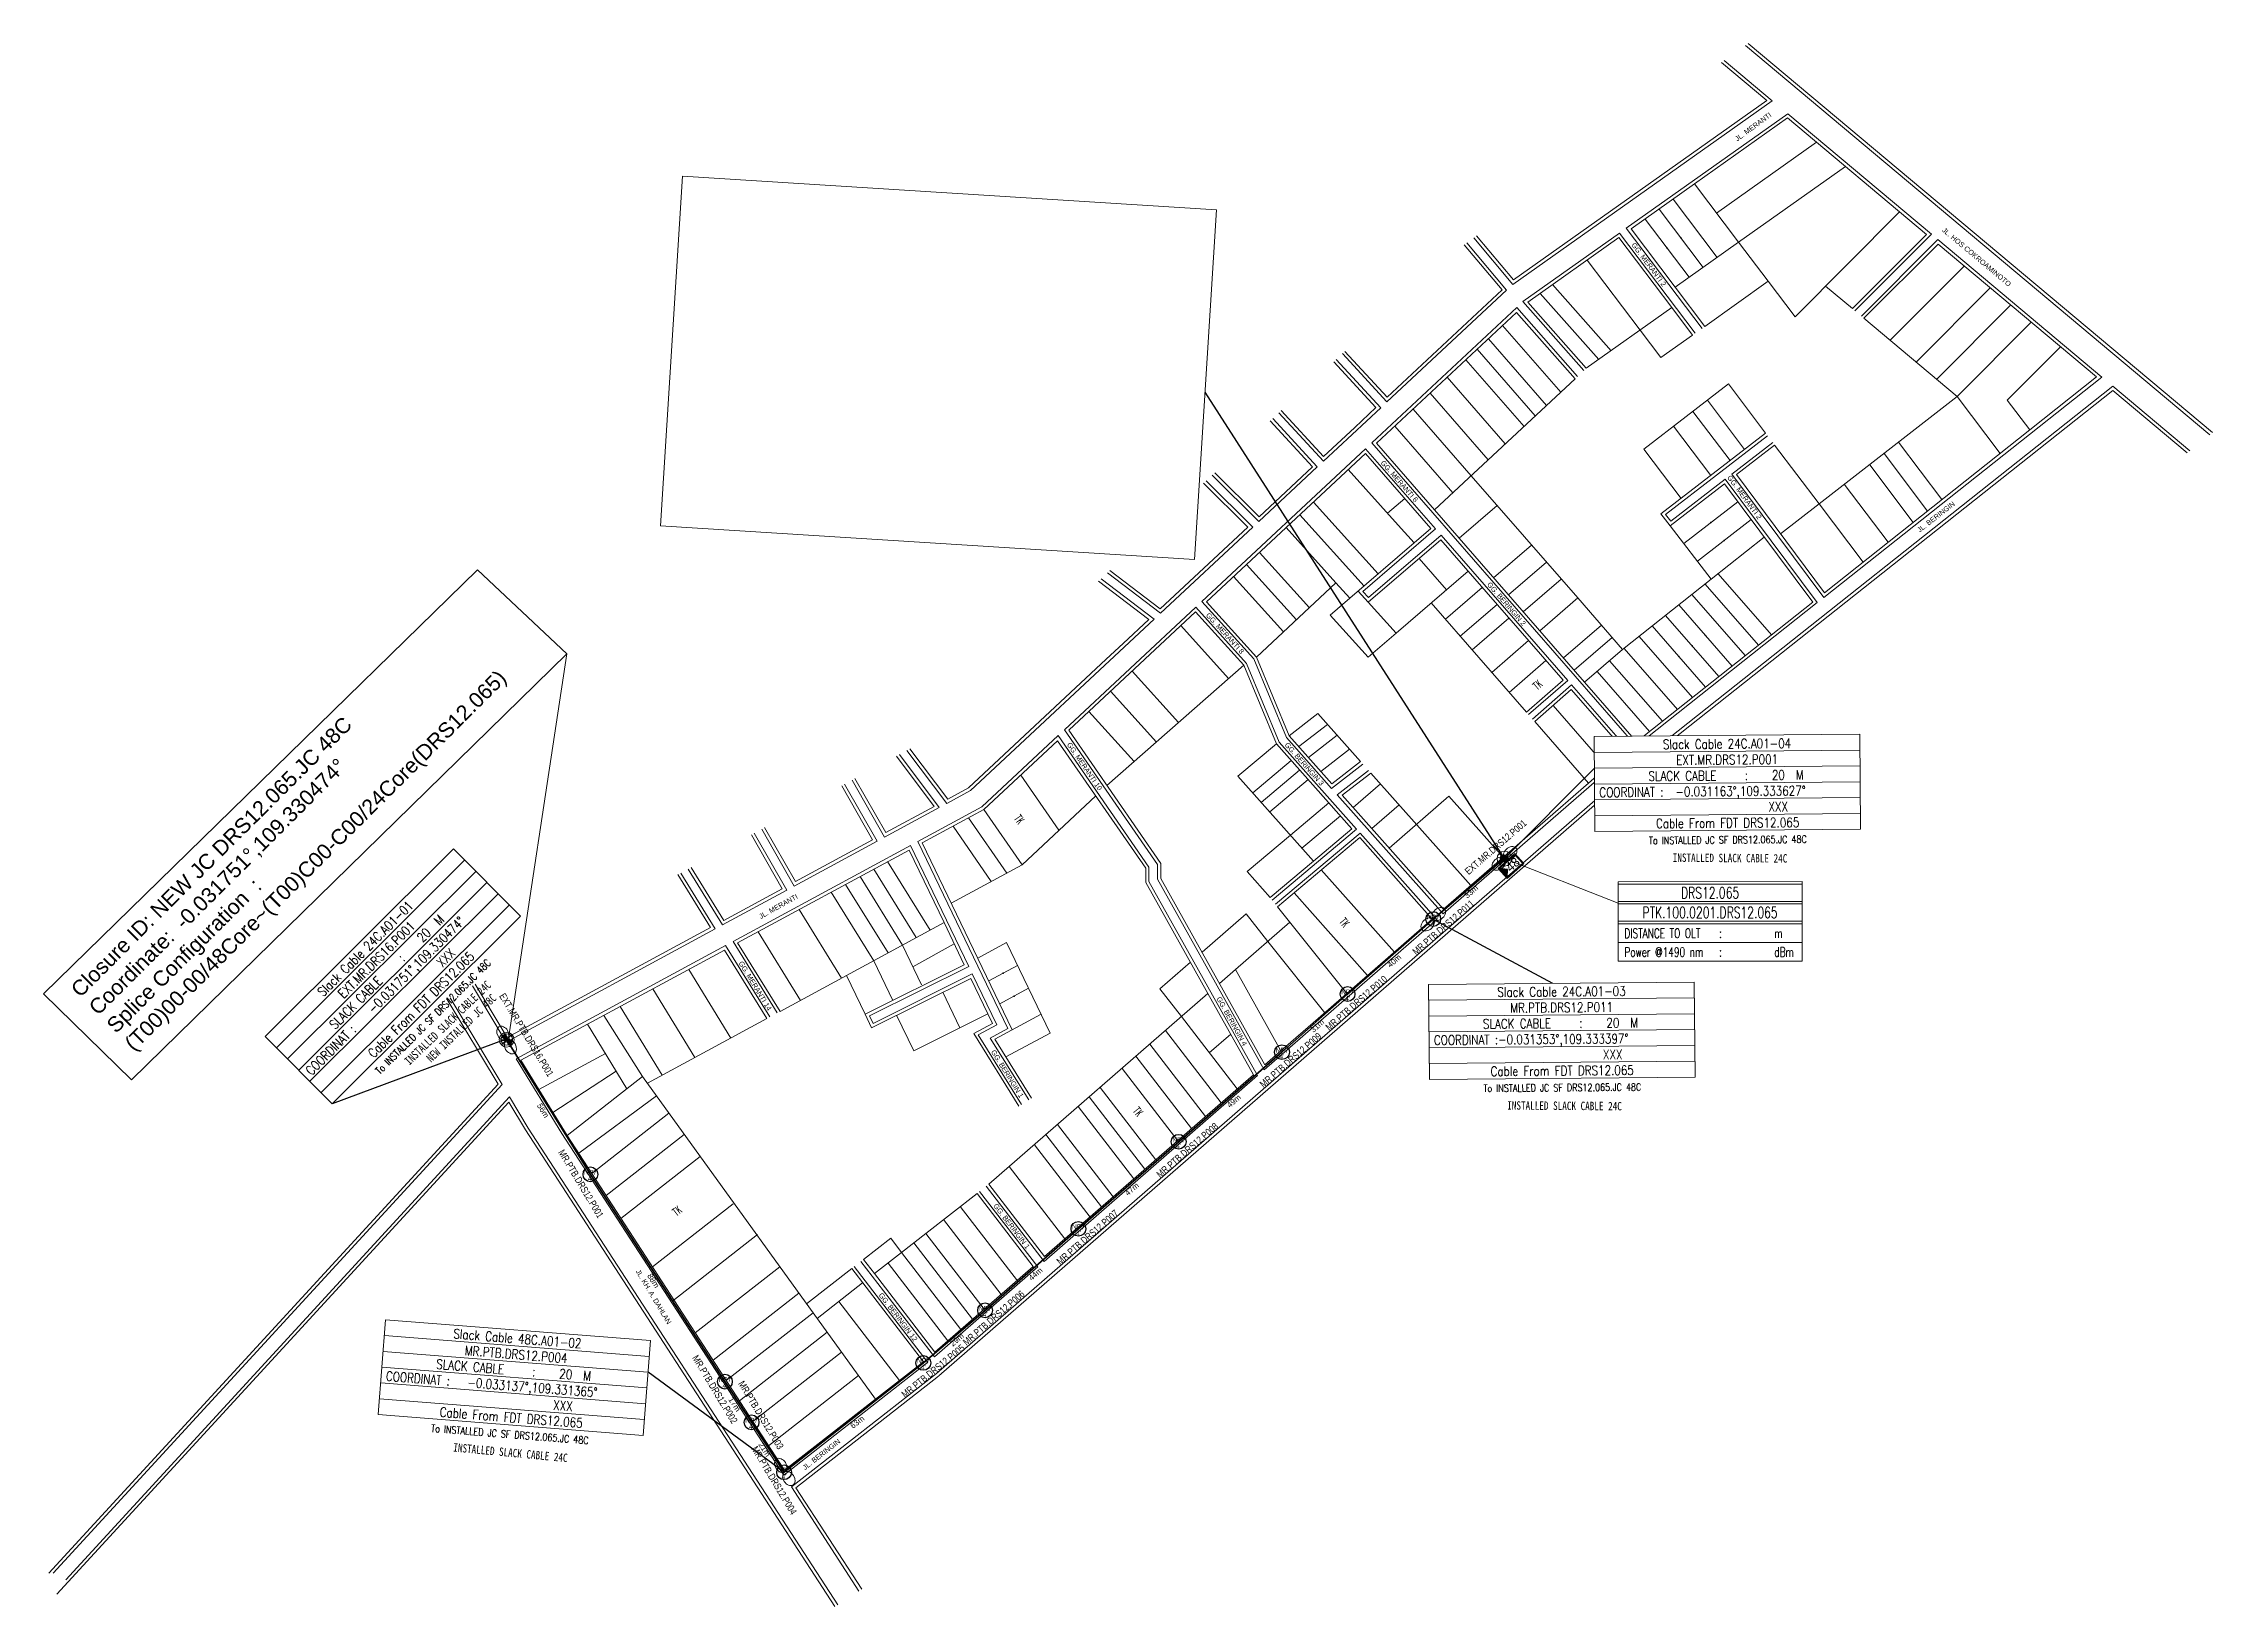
# Model space of a CAD drawing. Header units: inches. Extents: x 12170288 to 12174436, y -6358 to -3178.
# Drawn here: x 12170441 to 12171212, y -3734 to -3178 of the extents above; entities that cross this region are included whole.
import ezdxf
from ezdxf.enums import TextEntityAlignment as Align

# ---------------------------------------------------------------- set-up
doc = ezdxf.new("R2010")
doc.units = ezdxf.units.IN
doc.header["$MEASUREMENT"] = 0
doc.set_wipeout_variables(frame=1)
for name, color, linetype, lineweight in [('a', 1, 'Continuous', 40), ('CLOSURE', 1, 'Continuous', 18), ('COIL', 1, 'Continuous', 18), ('EXT POLE', 1, 'Continuous', 18), ('FDT-Info', 1, 'Continuous', 9), ('FO 24 CORE', 3, 'Continuous', 50), ('JALAN', 7, 'Continuous', 25), ('TEXT INFO', 7, 'Continuous', 18)]:
    doc.layers.add(name, color=color, linetype=linetype, lineweight=lineweight)
for name, color, linetype in [('Basic Map', 251, 'Continuous'), ('FDT', 12, 'Continuous'), ('NEW POLE 7m(4 inches)', 3, 'Continuous'), ('NEW POLE 9M 4INCH', 1, 'Continuous'), ('Span Cable', 3, 'Continuous')]:
    doc.layers.add(name, color=color, linetype=linetype)
doc.layers.add('FO 48 CORE', color=7, linetype='Continuous', lineweight=50, true_color=0x8000a0)
doc.styles.add('FS', font='SimSun.ttf', dxfattribs={"width": 0.7})
doc.styles.add('INFO', font='simplex.shx', dxfattribs={"width": 0.6})
doc.styles.add('ISO-Text', font='simplex.shx', dxfattribs={"width": 0.6})
doc.styles.add('Mark', font='arial.ttf', dxfattribs={"width": 0.8, "height": 2.5})
doc.styles.add('POLE ID', font='SimSun.ttf', dxfattribs={"width": 0.8})
doc.styles.add('ROMANS', font='romans.shx', dxfattribs={"width": 1.2})
doc.styles.get("Standard").update_dxf_attribs({"font": 'arial.ttf'})
doc.styles.add('Title Block 3', font='dgn003.shx')
doc.styles.add('Title Block v21 - Default$0$Standard', font='arial.ttf')
doc.dimstyles.new('Dimstyle', dxfattribs={"dimtxt": 2, "dimasz": 0.18, "dimexe": 0.18, "dimexo": 0.0625, "dimgap": 0.09, "dimtad": 0, "dimdec": 0, "dimzin": 0, "dimdsep": 46, "dimtxsty": 'Standard', "dimcen": 0.09, "dimse1": 1, "dimse2": 1, "dimsd1": 1, "dimsd2": 1, "dimadec": 0, "dimazin": 0, "dimtfac": 1, "dimtdec": 0, "dimtofl": 0, "dimtmove": 0, "dimatfit": 3, "dimfxl": 1, "dimtolj": 1, "dimtzin": 0, "dimarcsym": 0})
doc.dimstyles.get("Standard").update_dxf_attribs({"dimtxt": 0.18, "dimasz": 0.18, "dimexe": 0.18, "dimexo": 0.0625, "dimgap": 0.09, "dimtad": 0, "dimtih": 1, "dimtoh": 1, "dimdec": 4, "dimzin": 0, "dimdsep": 46, "dimtxsty": 'Standard', "dimcen": 0.09, "dimadec": 0, "dimazin": 0, "dimtfac": 1, "dimtdec": 4, "dimtofl": 0, "dimtmove": 0, "dimatfit": 3, "dimfxl": 1, "dimtolj": 1, "dimtzin": 0, "dimarcsym": 0})

msp = doc.modelspace()

# ---------------------------------------------------------------- texts
at = {"layer": 'Basic Map', "style": 'FS', "width": 0.7}
for rotation, p in [(40.3444, (12170971.9, -3408.01)), (305.54681, (12170785.75, -3453.39)), (308.36354, (12170901.31, -3490.14)), (308.36354, (12170827.94, -3557.41)), (37.95218, (12170665.92, -3594.96))]:
    msp.add_text('TK', height=3, rotation=rotation, dxfattribs=at).set_placement(p)
at = {"layer": 'EXT POLE', "style": 'Mark', "width": 0.8}
msp.add_text('EXT.MR.DRS12.P001', height=2.5, rotation=40.9464, dxfattribs=at).set_placement((12170957.16, -3463.59), align=Align.MIDDLE)
at = {"layer": 'JALAN'}
for s, rotation, p in [('JL. MERANTI', 36.46551, (12171043.06, -3212.84)), ('JL. HOS COKROAMINOTO', 320.04377, (12171115.66, -3244.57)), ('GG. MERANTI 2', 306.85009, (12171005.3, -3249.58)), ('GG. MERANTI 6', 311.11865, (12170916.13, -3327.1)), ('GG. MERANTI 2', 306.42899, (12171039.37, -3332.26)), ('JL. BERINGIN', 37.90595, (12171107.88, -3351.86)), ('GG. BERINGIN 2', 310.77446, (12170953.98, -3370.35)), ('GG. MERANTI 8', 312.25633, (12170854.01, -3381.3)), ('GG. MERANTI 10', 304.49038, (12170804.62, -3427.15)), ('GG. BERINGIN 3', 311.50241, (12170882.01, -3427.33)), ('JL. MERANTI', 29.22707, (12170695.93, -3489.19)), ('GG. MERANTI 14', 301.34688, (12170687.96, -3504.81)), ('GG. BERINGIN 4', 299.12723, (12170857.86, -3517.41)), ('GG. BERINGIN 1', 301.8691, (12170777.68, -3536.37)), ('GG. BERINGIN 1', 307.32774, (12170778.5, -3591.12)), ('JL. KH. A. DAHLAN', 300.75583, (12170651.38, -3614.35)), ('GG. BERINGIN 12', 307.32774, (12170737.71, -3622.88)), ('JL. BERINGIN', 37.90595, (12170711.66, -3685.09))]:
    msp.add_text(s, height=1.7937, rotation=rotation, dxfattribs=at).set_placement(p)
at = {"layer": 'NEW POLE 7m(4 inches)', "style": 'Mark', "width": 0.8}
for s, rotation, p in [('MR.PTB.DRS12.P011', 40.88612, (12170938.56, -3492.13)), ('MR.PTB.DRS12.P010', 40.88612, (12170907.64, -3519)), ('MR.PTB.DRS12.P009', 40.88612, (12170884.28, -3539.28)), ('MR.PTB.DRS12.P008', 40.88612, (12170847.54, -3571.32)), ('MR.PTB.DRS12.P001', 301.10373, (12170632.02, -3583.24)), ('MR.PTB.DRS12.P007', 40.88612, (12170812.05, -3602.23)), ('MR.PTB.DRS12.P006', 40.88612, (12170778.7, -3630.91)), ('MR.PTB.DRS12.P002', 301.10373, (12170679.64, -3656.3)), ('MR.PTB.DRS12.P005', 39.06745, (12170757.16, -3649.8)), ('MR.PTB.DRS12.P003', 301.10373, (12170696.01, -3665.44)), ('MR.PTB.DRS12.P004', 301.10373, (12170700.7, -3688.69))]:
    msp.add_text(s, height=2.5, rotation=rotation, dxfattribs=at).set_placement(p, align=Align.MIDDLE)
at = {"layer": 'NEW POLE 9M 4INCH', "style": 'Mark', "width": 0.8}
msp.add_text('EXT.MR.PTB.DRS16.P001', height=2.5, rotation=301.10373, dxfattribs=at).set_placement((12170612.64, -3530.33), align=Align.MIDDLE)

# ---------------------------------------------------------------- blocks, each defined once
blk = doc.blocks.new('*U82')
at = {"color": 0, "linetype": 'ByBlock', "lineweight": -2}
for points in [[(-1.58, 1.58), (1.58, -1.58)], [(-1.58, -1.58), (1.58, 1.58)]]:
    blk.add_lwpolyline(points, dxfattribs=at)
blk.add_circle((0, 0), 2.24, dxfattribs=at)
blk = doc.blocks.new('*U80')
h = blk.add_hatch(color=2)
h.dxf.hatch_style = 1
h.paths.add_polyline_path([(-4.25, 2), (-4.25, -2), (-2.4, 0)])
h = blk.add_hatch(color=256)
h.dxf.hatch_style = 1
h.paths.add_polyline_path([(-1.97, 3.47, 1), (0.47, 3.47, 1)])
for points in [[(-4.5, 2.25), (3, 2.25), (3, -2.25), (-4.5, -2.25)], [(-4.25, 2), (2.75, 2), (2.75, -2), (-4.25, -2)]]:
    blk.add_lwpolyline(points, close=True)
at = {"color": 2}
blk.add_lwpolyline([(-4.25, 2), (-4.25, -2), (-2.4, 0)], close=True, dxfattribs=at)
blk.add_circle((-0.75, 3.47), 1.22)
at = {"style": 'ISO-Text', "width": 0.6}
blk.add_attdef('FDT', text='', height=3, dxfattribs=at).set_placement((0, 0), align=Align.MIDDLE_CENTER)
blk = doc.blocks.new('FDT-Info')
at = {"color": 0}
blk.add_wipeout([(0, 16.53), (38.25, 16.53), (38.25, 0), (0, 0)], dxfattribs=at)
for p, q in [((0, 16.53), (0, 0)), ((38.25, 16.53), (38.25, 0)), ((0, 8.31), (38.25, 8.31)), ((0, 7.8), (38.25, 7.8)), ((0, 3.9), (38.25, 3.9)), ((0, 0), (38.25, 0))]:
    blk.add_line(p, q, dxfattribs=at)
for points in [[(0, 16.53), (38.25, 16.53)], [(0, 16.02), (38.25, 16.02)], [(0, 12.42), (38.25, 12.42)], [(0, 11.91), (38.25, 11.91)]]:
    blk.add_lwpolyline(points, dxfattribs=at)
at = {"color": 0, "ltscale": 5, "style": 'ROMANS', "width": 0.7}
for s, height, p in [('DISTANCE TO OLT', 1.9493, (1.3, 4.83)), ('m', 1.95, (32.45, 4.83))]:
    blk.add_text(s, height=height, dxfattribs=at).set_placement(p)
at = {"color": 0, "style": 'ROMANS', "width": 0.7}
for s, height, p in [(':', 1.95, (20.97, 4.83)), ('Power @1490 nm', 1.9493, (1.3, 0.94)), (':', 1.95, (20.97, 0.94)), ('dBm', 1.949, (32.45, 0.94))]:
    blk.add_text(s, height=height, dxfattribs=at).set_placement(p)
for tag, p in [('FDT_ID', (19.13, 14.22)), ('FDT_OLT_ID', (19.13, 10.11))]:
    blk.add_attdef(tag, text='', height=2.34, dxfattribs=at).set_placement(p, align=Align.MIDDLE_CENTER)
for tag, p in [('DISTANCE_TO_OLT', (30.95, 5.81)), ('LOSS_@1490NM', (30.95, 1.91))]:
    blk.add_attdef(tag, text='', height=1.95, dxfattribs=at).set_placement(p, align=Align.MIDDLE_RIGHT)
blk = doc.blocks.new('*U48')
at = {"color": 0, "linetype": 'ByBlock', "lineweight": -2}
blk.add_circle((0, 0), 2.24, dxfattribs=at)
at = {"color": 0, "linetype": 'ByBlock', "lineweight": -2, "style": 'Title Block 3', "width": 0.799091}
for s, p in [('NP7', (0, 0.62)), ("4'", (0, -1.27))]:
    blk.add_text(s, height=1.488, dxfattribs=at).set_placement(p, align=Align.MIDDLE_CENTER)
blk = doc.blocks.new('SPARE')
at = {"color": 0, "linetype": 'ByBlock', "lineweight": -2}
blk.add_ellipse((-1.62, 0), major_axis=(1.62, 0), ratio=0.714286, dxfattribs=at)
at = {"color": 0, "linetype": 'ByBlock', "lineweight": -2, "extrusion": (0, 0, -1)}
blk.add_ellipse((1.62, 0), major_axis=(-1.62, 0), ratio=0.714286, dxfattribs=at)
blk = doc.blocks.new('INFO_EVERY_10P')
at = {"color": 1}
blk.add_wipeout([(0, 0), (0, -60), (167.8, -60), (167.8, 0)], dxfattribs=at)
blk.add_wipeout([(0, 0), (167.8, 0), (167.8, -60), (0, -60)])
blk.add_wipeout([(0, 0), (167.8, 0), (167.8, -60), (0, -60)])
at = {"color": 0}
for p, q in [((0, 0), (0, -60)), ((0, -60), (167.8, -60))]:
    blk.add_line(p, q, dxfattribs=at)
for points in [[(0, 0), (167.8, 0)], [(167.8, 0), (167.8, -60)], [(0, -10), (167.8, -10)], [(0, -20), (167.8, -20)], [(0, -30), (167.8, -30)], [(0, -40), (167.8, -40)], [(0, -50), (167.8, -50)]]:
    blk.add_lwpolyline(points, dxfattribs=at)
at = {"color": 0, "style": 'INFO'}
for s, width, p in [('SLACK CABLE', 0.8, (34.1, -25.3)), (':', 0.6, (95.2, -25.3)), ('M', 0.8, (127.2, -25.3)), ('COORDINAT :', 0.8, (3, -35.3))]:
    blk.add_text(s, height=6, dxfattribs=dict(at, width=width)).set_placement(p, align=Align.MIDDLE_LEFT)
at = {"color": 0, "style": 'INFO', "width": 0.8}
for tag, p in [('PLACE', (83.9, -18.3)), ('ID', (83.9, -8.3)), ('IDENTITY2', (83.9, -58.3)), ('IDENTITY', (83.9, -48.3))]:
    blk.add_attdef(tag, text='', height=6, dxfattribs=at).set_placement(p, align=Align.CENTER)
for tag, p in [('SLACK', (99.9, -28.3)), ('COORDINAT', (55.1, -38.3))]:
    blk.add_attdef(tag, p, '', height=6, dxfattribs=at)
blk = doc.blocks.new('*D139')
at = {"layer": 'Defpoints', "color": 0, "lineweight": 35, "transparency": 16777216}
for p in [(12170605.57, -3532.15), (12170633.44, -3581.1), (12170635.37, -3579.9)]:
    blk.add_point(p, dxfattribs=at)
at = {"layer": 'Span Cable', "color": 0, "lineweight": 35, "transparency": 16777216, "insert": (12170618.54, -3557.23), "char_height": 2, "attachment_point": 5, "rotation": 301.96894}
blk.add_mtext('\\A1;56m', dxfattribs=at)
blk = doc.blocks.new('*D140')
at = {"layer": 'Defpoints', "color": 0, "lineweight": 35, "transparency": 16777216}
for p in [(12170635.37, -3579.9), (12170681.65, -3654.56), (12170683.17, -3653.57)]:
    blk.add_point(p, dxfattribs=at)
at = {"layer": 'Span Cable', "color": 0, "lineweight": 35, "transparency": 16777216, "insert": (12170657.75, -3617.72), "char_height": 2, "attachment_point": 5, "rotation": 302.97926}
blk.add_mtext('\\A1;88m', dxfattribs=at)
blk = doc.blocks.new('*D141')
at = {"layer": 'Defpoints', "color": 0, "lineweight": 35, "transparency": 16777216}
for p in [(12170683.17, -3653.57), (12170691.36, -3668.89), (12170692.64, -3668.04)]:
    blk.add_point(p, dxfattribs=at)
at = {"layer": 'Span Cable', "color": 0, "lineweight": 35, "transparency": 16777216, "insert": (12170686.62, -3661.65), "char_height": 2, "attachment_point": 5, "rotation": 303.20014}
blk.add_mtext('\\A1;17m', dxfattribs=at)
blk = doc.blocks.new('*D142')
at = {"layer": 'Defpoints', "color": 0, "lineweight": 35, "transparency": 16777216}
for p in [(12170692.64, -3668.04), (12170704.21, -3685.78), (12170703.06, -3686.53)]:
    blk.add_point(p, dxfattribs=at)
at = {"layer": 'Span Cable', "color": 0, "lineweight": 35, "transparency": 16777216, "insert": (12170697.27, -3677.67), "char_height": 2, "attachment_point": 5, "rotation": 303.11106}
blk.add_mtext('\\A1;21m', dxfattribs=at)
blk = doc.blocks.new('*D143')
at = {"layer": 'Defpoints', "color": 0, "lineweight": 35, "transparency": 16777216}
for p in [(12170753.73, -3646.92), (12170754.98, -3648.52), (12170704.21, -3685.78)]:
    blk.add_point(p, dxfattribs=at)
at = {"layer": 'Span Cable', "color": 0, "lineweight": 35, "transparency": 16777216, "insert": (12170730.23, -3667.95), "char_height": 2, "attachment_point": 5, "rotation": 38.12574}
blk.add_mtext('\\A1;63m', dxfattribs=at)
blk = doc.blocks.new('*D144')
at = {"layer": 'Defpoints', "color": 0, "lineweight": 35, "transparency": 16777216}
for p in [(12170775.66, -3628.24), (12170776.6, -3629.34), (12170753.73, -3646.92)]:
    blk.add_point(p, dxfattribs=at)
at = {"layer": 'Span Cable', "color": 0, "lineweight": 35, "transparency": 16777216, "insert": (12170765.63, -3638.68), "char_height": 2, "attachment_point": 5, "rotation": 40.41458}
blk.add_mtext('\\A1;29m', dxfattribs=at)
blk = doc.blocks.new('*D145')
at = {"layer": 'Defpoints', "color": 0, "lineweight": 35, "transparency": 16777216}
for p in [(12170808.84, -3599.27), (12170810.21, -3600.84), (12170775.66, -3628.24)]:
    blk.add_point(p, dxfattribs=at)
at = {"layer": 'Span Cable', "color": 0, "lineweight": 35, "transparency": 16777216, "insert": (12170793.62, -3615.33), "char_height": 2, "attachment_point": 5, "rotation": 41.12542}
blk.add_mtext('\\A1;44m', dxfattribs=at)
blk = doc.blocks.new('*D146')
at = {"layer": 'Defpoints', "color": 0, "lineweight": 35, "transparency": 16777216}
for p in [(12170844.49, -3568.32), (12170845.67, -3569.68), (12170808.84, -3599.27)]:
    blk.add_point(p, dxfattribs=at)
at = {"layer": 'Span Cable', "color": 0, "lineweight": 35, "transparency": 16777216, "insert": (12170827.85, -3585.16), "char_height": 2, "attachment_point": 5, "rotation": 40.96583}
blk.add_mtext('\\A1;47m', dxfattribs=at)
blk = doc.blocks.new('*D147')
at = {"layer": 'Defpoints', "color": 0, "lineweight": 35, "transparency": 16777216}
for p in [(12170881.21, -3536.47), (12170882.48, -3537.93), (12170844.49, -3568.32)]:
    blk.add_point(p, dxfattribs=at)
at = {"layer": 'Span Cable', "color": 0, "lineweight": 35, "transparency": 16777216, "insert": (12170864.12, -3553.86), "char_height": 2, "attachment_point": 5, "rotation": 40.93437}
blk.add_mtext('\\A1;49m', dxfattribs=at)
blk = doc.blocks.new('*D148')
at = {"layer": 'Defpoints', "color": 0, "lineweight": 35, "transparency": 16777216}
for p in [(12170904.51, -3515.81), (12170905.38, -3516.8), (12170881.21, -3536.47)]:
    blk.add_point(p, dxfattribs=at)
at = {"layer": 'Span Cable', "color": 0, "lineweight": 35, "transparency": 16777216, "insert": (12170893.74, -3527.13), "char_height": 2, "attachment_point": 5, "rotation": 41.56775}
blk.add_mtext('\\A1;31m', dxfattribs=at)
blk = doc.blocks.new('*D149')
at = {"layer": 'Defpoints', "color": 0, "lineweight": 35, "transparency": 16777216}
for p in [(12170934.98, -3489.2), (12170936.33, -3490.75), (12170904.51, -3515.81)]:
    blk.add_point(p, dxfattribs=at)
at = {"layer": 'Span Cable', "color": 0, "lineweight": 35, "transparency": 16777216, "insert": (12170921.09, -3504.05), "char_height": 2, "attachment_point": 5, "rotation": 41.13309}
blk.add_mtext('\\A1;40m', dxfattribs=at)
blk = doc.blocks.new('*D150')
at = {"layer": 'Defpoints', "color": 0, "lineweight": 35, "transparency": 16777216}
for p in [(12170960.18, -3467.6), (12170961.06, -3468.62), (12170934.98, -3489.2)]:
    blk.add_point(p, dxfattribs=at)
at = {"layer": 'Span Cable', "color": 0, "lineweight": 35, "transparency": 16777216, "insert": (12170948.46, -3479.43), "char_height": 2, "attachment_point": 5, "rotation": 40.6044}
blk.add_mtext('\\A1;33m', dxfattribs=at)
blk = doc.blocks.new('*U108')
at = {"linetype": 'ByBlock', "lineweight": -2}
h = blk.add_hatch(dxfattribs=at)
h.set_pattern_fill('LINE', color=0, scale=0.01, angle=180)
h.set_pattern_definition([(180, (1646.7279, -3776.70859), (-4e-18, -0.03175), [])])
h.paths.add_polyline_path([(0, -0.4), (-1.4, -2.8), (1.4, -2.8)])
h.paths.add_polyline_path([(0, 0.4), (-1.4, 2.8), (1.4, 2.8)])
at = {"color": 0, "linetype": 'ByBlock', "lineweight": -2}
for points in [[(0, 0), (-1.7, 3), (1.7, 3)], [(0, 0), (-1.7, -3), (1.7, -3)], [(0, 0.4), (-1.4, 2.8), (1.4, 2.8)], [(0, -0.4), (-1.4, -2.8), (1.4, -2.8)]]:
    blk.add_lwpolyline(points, close=True, dxfattribs=at)
blk.add_circle((0, 0), 3.46, dxfattribs=at)

# ---------------------------------------------------------------- dimensions: what is measured, and where the dimension line sits
at = {"layer": 'Span Cable', "lineweight": 35}
for p1, p2, distance, picture, middle in [((12170934.98, -3489.2), (12170960.18, -3467.6), -1.36, '*D150', (12170948.46, -3479.43)), ((12170881.21, -3536.47), (12170904.51, -3515.81), -1.32, '*D148', (12170893.74, -3527.13)), ((12170605.57, -3532.15), (12170635.37, -3579.9), -2.27, '*D139', (12170618.54, -3557.23)), ((12170844.49, -3568.32), (12170881.21, -3536.47), -1.94, '*D147', (12170864.12, -3553.86)), ((12170808.84, -3599.27), (12170844.49, -3568.32), -1.8, '*D146', (12170827.85, -3585.16)), ((12170775.66, -3628.24), (12170808.84, -3599.27), -2.09, '*D145', (12170793.62, -3615.33)), ((12170753.73, -3646.92), (12170775.66, -3628.24), -1.44, '*D144', (12170765.63, -3638.68)), ((12170704.21, -3685.78), (12170753.73, -3646.92), -2.03, '*D143', (12170730.23, -3667.95)), ((12170683.17, -3653.57), (12170692.64, -3668.04), -1.54, '*D141', (12170686.62, -3661.65)), ((12170692.64, -3668.04), (12170704.21, -3685.78), -1.38, '*D142', (12170697.27, -3677.67))]:
    dim = msp.add_aligned_dim(p1=p1, p2=p2, distance=distance, dimstyle='Dimstyle', override={"dimpost": 'm'}, dxfattribs=at)
    dim.commit()
    dim.dimension.update_dxf_attribs({"geometry": picture, "text_midpoint": middle})

# ---------------------------------------------------------------- linework, layer by layer
at = {"layer": 'Basic Map', "lineweight": 0}
for p, q in [((12171037.4, -3184.69), (12171053.52, -3198.2)), ((12171038.38, -3183.99), (12171055.45, -3198.29)), ((12171045.98, -3178.61), (12171211.09, -3317)), ((12171046.96, -3177.92), (12171212.03, -3316.26)), ((12170963.27, -3263.61), (12171055.45, -3198.29)), ((12170963.48, -3262), (12171053.52, -3198.2)), ((12171003.61, -3243.6), (12171060.99, -3202.94)), ((12171060.95, -3204.43), (12171110.32, -3245.8)), ((12171060.99, -3202.94), (12171112.04, -3245.72)), ((12171005.29, -3243.87), (12171027.85, -3227.88)), ((12171027.85, -3227.88), (12171043.54, -3248.58)), ((12171020.21, -3233.3), (12171035.9, -3254)), ((12171100.76, -3237.79), (12171063.59, -3275.06)), ((12170963.48, -3262), (12170950.39, -3246.34)), ((12170966.79, -3269.69), (12171001.16, -3245.33)), ((12171001.16, -3245.33), (12171028.14, -3280.93)), ((12171003.61, -3243.6), (12171030.58, -3279.2)), ((12171110.32, -3245.8), (12171084, -3272.19)), ((12171112.04, -3245.72), (12171084.9, -3272.95)), ((12170959.42, -3265.55), (12170945.98, -3249.47)), ((12170961.06, -3265.65), (12170946.96, -3248.78)), ((12170963.27, -3263.61), (12170949.41, -3247.04)), ((12170968.57, -3269.89), (12171000.93, -3246.96)), ((12171020.97, -3264.58), (12171043.54, -3248.58)), ((12171114.35, -3247.66), (12171087.2, -3274.88)), ((12171114.42, -3249.24), (12171088.1, -3275.63)), ((12171114.35, -3247.66), (12171172.64, -3296.51)), ((12171114.42, -3249.24), (12171170.79, -3296.49)), ((12171123.67, -3257.06), (12171097.5, -3283.31)), ((12170918.49, -3305.37), (12170961.06, -3265.65)), ((12170918.56, -3303.68), (12170959.42, -3265.55)), ((12170972.97, -3266.77), (12170993.79, -3290.28)), ((12170977.38, -3263.65), (12170998.19, -3287.16)), ((12171020.97, -3264.58), (12171031.53, -3278.52)), ((12171031.53, -3278.52), (12171054.04, -3262.45)), ((12171074.44, -3264.18), (12171084, -3272.19)), ((12171133, -3264.81), (12171106.82, -3291.05)), ((12170913.12, -3319.95), (12170964.69, -3271.84)), ((12170914.76, -3320.05), (12170964.6, -3273.55)), ((12170964.6, -3273.55), (12170985.43, -3297.09)), ((12170964.69, -3271.84), (12170986.31, -3296.27)), ((12170966.79, -3269.69), (12170988.5, -3294.22)), ((12170968.57, -3269.89), (12170989.38, -3293.4)), ((12170989.38, -3293.4), (12171019.79, -3271.85)), ((12171019.79, -3271.85), (12171027.18, -3281.61)), ((12171088.1, -3275.63), (12171121.2, -3303.37)), ((12171140.29, -3270.86), (12171113.98, -3297.25)), ((12171147.52, -3276.98), (12171121.2, -3303.37)), ((12170975.26, -3306.58), (12170954.59, -3282.89)), ((12170980.3, -3301.87), (12170959.64, -3278.18)), ((12171015.89, -3289.61), (12171027.18, -3281.61)), ((12170914.62, -3307.35), (12170899.6, -3291.05)), ((12170916.3, -3307.41), (12170900.47, -3290.24)), ((12170918.49, -3305.37), (12170902.67, -3288.19)), ((12170903.54, -3287.38), (12170918.56, -3303.68)), ((12170967.27, -3314.04), (12170946.6, -3290.34)), ((12170971.26, -3310.31), (12170950.59, -3286.62)), ((12171157.97, -3285.74), (12171139.03, -3304.73)), ((12170935.42, -3343.75), (12170985.43, -3297.09)), ((12170960.55, -3320.3), (12170939.89, -3296.61)), ((12171008.88, -3432.71), (12171176.55, -3299.79)), ((12171009.87, -3322.12), (12171039.9, -3298.96)), ((12171073.84, -3374.83), (12171172.64, -3296.51)), ((12171176.55, -3299.79), (12171203.89, -3322.71)), ((12170895.92, -3326.43), (12170916.3, -3307.41)), ((12170907.05, -3314.41), (12170914.62, -3307.35)), ((12170948.45, -3331.6), (12170927.78, -3307.9)), ((12170954.5, -3325.95), (12170933.83, -3302.26)), ((12171009.61, -3433.62), (12171176.53, -3301.3)), ((12171176.53, -3301.3), (12171202.96, -3323.45)), ((12170892.05, -3328.41), (12170877.03, -3312.11)), ((12170893.73, -3328.47), (12170877.9, -3311.3)), ((12170895.92, -3326.43), (12170880.1, -3309.25)), ((12170895.98, -3324.74), (12170880.97, -3308.44)), ((12170907.05, -3314.41), (12170895.98, -3324.74)), ((12171074.06, -3373.17), (12171147.03, -3315.32)), ((12170852.77, -3376.26), (12170910.92, -3322)), ((12170935.77, -3350.49), (12170910.92, -3322)), ((12171007.13, -3427.72), (12170913.12, -3319.95)), ((12171015.91, -3345.16), (12171053.13, -3316.46)), ((12171017.55, -3345.37), (12171053.83, -3317.39)), ((12171041.13, -3330.98), (12171055.64, -3319.78)), ((12171042.75, -3331.2), (12171056.34, -3320.72)), ((12170854.42, -3376.35), (12170910.85, -3323.7)), ((12170873.04, -3346.15), (12170857.29, -3330.53)), ((12170873.01, -3347.8), (12170893.73, -3328.47)), ((12170873.04, -3346.15), (12170892.05, -3328.41)), ((12170922.47, -3349.1), (12170904.71, -3329.43)), ((12170934.12, -3350.37), (12170910.85, -3323.7)), ((12171073.84, -3374.83), (12171041.13, -3330.98)), ((12171074.06, -3373.17), (12171042.75, -3331.2)), ((12170869.1, -3349.82), (12170853.35, -3334.2)), ((12170870.82, -3349.85), (12170854.22, -3333.39)), ((12170873.01, -3347.8), (12170856.42, -3331.34)), ((12170986.34, -3375.04), (12170948.45, -3331.6)), ((12171019.17, -3349.38), (12171038.52, -3334.46)), ((12171019.38, -3347.75), (12171038.75, -3332.81)), ((12171069.88, -3376.49), (12171038.52, -3334.46)), ((12171071.49, -3376.7), (12171038.75, -3332.81)), ((12170910.38, -3370.81), (12170887.51, -3345.47)), ((12170915.43, -3366.46), (12170892.38, -3340.93)), ((12170988.8, -3404.94), (12170935.42, -3343.75)), ((12170957.67, -3342.17), (12170944.18, -3353.79)), ((12171024.01, -3355.66), (12171043.27, -3340.81)), ((12171058.4, -3352.19), (12171072.12, -3341.61)), ((12170838, -3380.47), (12170870.82, -3349.85)), ((12170869.1, -3349.82), (12170856.84, -3361.26)), ((12170900.4, -3369.69), (12170882.64, -3350.02)), ((12170935.77, -3350.49), (12170909.97, -3372.7)), ((12170937.74, -3352.75), (12170911.98, -3374.92)), ((12170982.79, -3404.38), (12170937.74, -3352.75)), ((12171028.86, -3361.94), (12171048.01, -3347.17)), ((12170837.92, -3378.91), (12170856.84, -3361.26)), ((12170890.93, -3378.52), (12170873.17, -3358.85)), ((12170928.21, -3355.46), (12170905.33, -3375.15)), ((12170937.63, -3354.39), (12170911.88, -3376.55)), ((12170939.67, -3372.13), (12170929.95, -3361)), ((12170981.12, -3404.25), (12170937.63, -3354.39)), ((12170969.92, -3356.22), (12170956.43, -3367.83)), ((12170833.93, -3382.64), (12170816.01, -3369.04)), ((12170835.77, -3382.54), (12170816.9, -3368.22)), ((12170838, -3380.47), (12170819.12, -3366.14)), ((12170837.92, -3378.91), (12170820.01, -3365.32)), ((12170881.78, -3387.06), (12170864.02, -3367.39)), ((12170886.36, -3382.79), (12170868.6, -3363.12)), ((12170872.18, -3396.02), (12170900.4, -3369.69)), ((12170947.34, -3365.53), (12170921.79, -3387.53)), ((12170975.19, -3362.26), (12170961.7, -3373.87)), ((12170980.46, -3368.3), (12170966.97, -3379.91)), ((12171002.29, -3393.32), (12171033.8, -3368.35)), ((12170871.18, -3396.65), (12170852.77, -3376.26)), ((12170872.18, -3396.02), (12170854.42, -3376.35)), ((12170952.39, -3371.31), (12170939.3, -3382.58)), ((12170957.66, -3377.35), (12170944.57, -3388.62)), ((12170986.34, -3375.04), (12170972.85, -3386.66)), ((12171002.29, -3393.32), (12170986.34, -3375.04)), ((12171007.13, -3427.72), (12171071.49, -3376.7)), ((12171007.27, -3426.11), (12171069.88, -3376.49)), ((12170770.44, -3443.5), (12170835.77, -3382.54)), ((12170803.86, -3421.89), (12170850.57, -3378.31)), ((12170805.41, -3422.08), (12170850.52, -3379.99)), ((12170824.79, -3391.16), (12170833.93, -3382.64)), ((12170862.24, -3403.63), (12170845.29, -3384.86)), ((12170867.6, -3398.91), (12170850.52, -3379.99)), ((12170868.6, -3398.28), (12170850.57, -3378.31)), ((12170961.88, -3382.2), (12170948.8, -3393.46)), ((12170994.82, -3384.76), (12170981.33, -3396.37)), ((12170824.79, -3391.16), (12170818.74, -3396.81)), ((12170998.55, -3389.04), (12170985.06, -3400.65)), ((12170769.74, -3442.52), (12170818.74, -3396.81)), ((12170818.97, -3441.7), (12170867.6, -3398.91)), ((12170879.2, -3426.89), (12170867.6, -3398.91)), ((12170880.2, -3426.26), (12170868.6, -3398.28)), ((12170882.78, -3424.64), (12170871.18, -3396.65)), ((12170883.78, -3424.01), (12170872.18, -3396.02)), ((12171002.29, -3393.32), (12170988.8, -3404.94)), ((12170836.56, -3426.23), (12170820.28, -3408.2)), ((12170844.44, -3419.29), (12170827.96, -3401.03)), ((12171003.16, -3429.51), (12170984.06, -3407.62)), ((12171004.81, -3429.63), (12170984.16, -3405.96)), ((12170828.67, -3433.17), (12170812.6, -3415.37)), ((12170836.93, -3469.75), (12170803.86, -3421.89)), ((12170838.1, -3469.39), (12170805.41, -3422.08)), ((12170883.78, -3424.01), (12170893.97, -3416.12)), ((12170887.22, -3427.88), (12170897.41, -3419.98)), ((12170909.17, -3433.2), (12170893.97, -3416.12)), ((12170990.13, -3440.85), (12170971.04, -3418.96)), ((12170757.59, -3449.1), (12170744.16, -3431.27)), ((12170759.37, -3449.49), (12170745.22, -3430.69)), ((12170762.04, -3448.05), (12170747.89, -3429.25)), ((12170762.37, -3446.51), (12170748.95, -3428.67)), ((12170774.56, -3449.23), (12170801.64, -3423.96)), ((12170775.26, -3450.2), (12170801.46, -3425.76)), ((12170832.77, -3471.05), (12170801.46, -3425.76)), ((12170833.93, -3470.69), (12170801.64, -3423.96)), ((12170879.2, -3426.89), (12170865.55, -3438.36)), ((12170906.07, -3457.09), (12170879.2, -3426.89)), ((12170907.74, -3457.21), (12170880.2, -3426.26)), ((12170898.86, -3442.72), (12170882.78, -3424.64)), ((12170898.98, -3441.1), (12170883.78, -3424.01)), ((12170890.66, -3431.75), (12170900.85, -3423.85)), ((12170895.04, -3436.67), (12170905.23, -3428.77)), ((12170938.54, -3487.31), (12171004.81, -3429.63)), ((12170758.43, -3650.69), (12171008.88, -3432.71)), ((12170759.19, -3651.57), (12171009.65, -3433.59)), ((12170801.93, -3457.6), (12170788.36, -3437.98)), ((12170892.42, -3468.57), (12170865.55, -3438.36)), ((12170884.48, -3432.82), (12170870.83, -3444.3)), ((12170887.48, -3436.2), (12170873.83, -3447.68)), ((12170898.86, -3442.72), (12170909.97, -3434.1)), ((12170898.98, -3441.1), (12170909.17, -3433.2)), ((12170900.86, -3444.96), (12170911.97, -3436.35)), ((12170902.59, -3445.15), (12170912.78, -3437.26)), ((12170948.34, -3477.23), (12170912.78, -3437.26)), ((12170735.62, -3461), (12170724.69, -3441.81)), ((12170737.26, -3461.47), (12170725.74, -3441.24)), ((12170739.9, -3460.04), (12170728.38, -3439.82)), ((12170740.36, -3458.44), (12170729.42, -3439.25)), ((12170762.04, -3448.05), (12170770.44, -3443.5)), ((12170762.37, -3446.51), (12170769.74, -3442.52)), ((12170788.83, -3469.83), (12170815.03, -3445.38)), ((12170890.49, -3439.57), (12170876.83, -3451.05)), ((12170938.54, -3487.31), (12170900.86, -3444.96)), ((12170938.64, -3485.67), (12170902.59, -3445.15)), ((12170906.46, -3449.51), (12170916.17, -3441.06)), ((12170919.33, -3463.97), (12170940.55, -3445.5)), ((12170938.64, -3485.67), (12170990.13, -3440.85)), ((12170959.86, -3467.2), (12170940.55, -3445.5)), ((12170739.9, -3460.04), (12170759.37, -3449.49)), ((12170740.36, -3458.44), (12170757.59, -3449.1)), ((12170751.8, -3461.56), (12170774.56, -3449.23)), ((12170753.34, -3462.07), (12170775.26, -3450.2)), ((12170783.35, -3472.8), (12170769.78, -3453.17)), ((12170788.83, -3469.83), (12170775.26, -3450.2)), ((12170897.88, -3447.88), (12170884.23, -3459.36)), ((12170913.15, -3457.02), (12170922.85, -3448.58)), ((12170703.5, -3478.4), (12170692.57, -3459.21)), ((12170705.14, -3478.87), (12170693.62, -3458.64)), ((12170707.78, -3477.44), (12170696.25, -3457.21)), ((12170708.24, -3475.84), (12170697.3, -3456.65)), ((12170707.78, -3477.44), (12170737.26, -3461.47)), ((12170721.15, -3468.84), (12170735.62, -3461)), ((12170751.8, -3461.56), (12170783.77, -3528.03)), ((12170753.34, -3462.07), (12170785.3, -3528.53)), ((12170777.87, -3475.76), (12170764.3, -3456.14)), ((12170884.23, -3459.36), (12170868.84, -3472.29)), ((12170907.74, -3457.21), (12170877.76, -3482.41)), ((12170908.96, -3458.58), (12170878.9, -3483.85)), ((12170908.84, -3460.2), (12170879.63, -3484.76)), ((12170934.62, -3489.17), (12170908.84, -3460.2)), ((12170936.27, -3489.28), (12170908.96, -3458.58)), ((12170686.06, -3497.16), (12170749.16, -3462.99)), ((12170687.71, -3497.62), (12170748.65, -3464.62)), ((12170721.15, -3468.84), (12170708.24, -3475.84)), ((12170741.01, -3468.75), (12170756.1, -3493.11)), ((12170748.65, -3464.62), (12170761.06, -3490.43)), ((12170749.16, -3462.99), (12170769.83, -3505.98)), ((12170763.63, -3483.47), (12170788.83, -3469.83)), ((12170836.93, -3475.03), (12170836.93, -3469.75)), ((12170838.1, -3474.73), (12170838.1, -3469.39)), ((12170892.42, -3468.57), (12170877.03, -3481.5)), ((12170678.05, -3492.19), (12170666.4, -3473.38)), ((12170679.72, -3492.63), (12170667.45, -3472.81)), ((12170682.37, -3491.2), (12170670.09, -3471.38)), ((12170682.79, -3489.62), (12170671.14, -3470.81)), ((12170726.1, -3476.83), (12170741.18, -3501.19)), ((12170731.21, -3474.06), (12170746.3, -3498.42)), ((12170736.11, -3471.41), (12170751.2, -3495.77)), ((12170832.77, -3476.12), (12170832.77, -3471.05)), ((12170854.89, -3515.63), (12170832.77, -3476.12)), ((12170833.93, -3475.82), (12170833.93, -3470.69)), ((12170872.53, -3544.75), (12170833.93, -3475.82)), ((12170874.84, -3542.74), (12170836.93, -3475.03)), ((12170875.16, -3540.92), (12170838.1, -3474.73)), ((12170877.03, -3481.5), (12170868.84, -3472.29)), ((12170921.17, -3500.88), (12170895.19, -3471.68)), ((12170682.37, -3491.2), (12170705.14, -3478.87)), ((12170682.79, -3489.62), (12170703.5, -3478.4)), ((12170720.98, -3479.6), (12170736.07, -3503.96)), ((12170904.2, -3515.64), (12170879.63, -3484.76)), ((12170911.6, -3509.2), (12170885.48, -3479.84)), ((12170605.4, -3532.89), (12170679.72, -3492.63)), ((12170605.81, -3531.31), (12170678.05, -3492.19)), ((12170702.8, -3521.98), (12170761.06, -3490.43)), ((12170709.52, -3485.81), (12170724.61, -3510.17)), ((12170864.68, -3507.11), (12170884.02, -3490.28)), ((12170874.84, -3542.74), (12170936.27, -3489.28)), ((12170911.6, -3509.2), (12170934.62, -3489.17)), ((12170609, -3538.9), (12170683.42, -3498.59)), ((12170634.32, -3526.54), (12170683.02, -3500.17)), ((12170683.02, -3500.17), (12170698.1, -3524.53)), ((12170683.42, -3498.59), (12170699.13, -3523.97)), ((12170686.06, -3497.16), (12170701.77, -3522.54)), ((12170687.71, -3497.62), (12170702.8, -3521.98)), ((12170694.97, -3493.69), (12170710.06, -3518.05)), ((12170746.3, -3498.42), (12170753.09, -3512.55)), ((12170773.03, -3503.02), (12170783.28, -3497.46)), ((12170783.28, -3497.46), (12170798.77, -3529.66)), ((12170896.38, -3522.45), (12170876.19, -3497.09)), ((12170670.3, -3507.05), (12170685.28, -3531.47)), ((12170732.99, -3523), (12170768.28, -3505.44)), ((12170734.54, -3523.53), (12170769.83, -3505.98)), ((12170736.07, -3503.96), (12170742.86, -3518.09)), ((12170776.95, -3511.17), (12170787.2, -3505.62)), ((12170837.83, -3513.96), (12170848.67, -3504.52)), ((12170880.84, -3535.97), (12170864.68, -3507.11)), ((12170593.41, -3512.92), (12170605.4, -3532.89)), ((12170594.43, -3512.36), (12170605.81, -3531.31)), ((12170657.53, -3513.97), (12170672.51, -3538.39)), ((12170735.3, -3527.8), (12170770.59, -3510.25)), ((12170735.84, -3526.23), (12170771.13, -3508.68)), ((12170760.67, -3515.19), (12170766.73, -3527.8)), ((12170771.13, -3508.68), (12170779.82, -3526.76)), ((12170777.01, -3583.42), (12170854.89, -3515.63)), ((12170780.87, -3519.32), (12170791.13, -3513.77)), ((12170584.49, -3517.81), (12170602.52, -3547.85)), ((12170585.49, -3517.21), (12170603.97, -3547.99)), ((12170640.13, -3523.39), (12170653.88, -3545.15)), ((12170645.94, -3520.25), (12170660.92, -3544.67)), ((12170732.99, -3523), (12170735.3, -3527.8)), ((12170734.54, -3523.53), (12170735.84, -3526.23)), ((12170744.23, -3523.36), (12170750.29, -3535.98)), ((12170750.29, -3535.98), (12170776.66, -3522.86)), ((12170776.66, -3522.86), (12170778.29, -3526.26)), ((12170795.55, -3522.98), (12170779.13, -3531.88)), ((12170865.24, -3549.56), (12170845.45, -3523.85)), ((12170655.61, -3547.54), (12170698.1, -3524.53)), ((12170778.29, -3526.26), (12170771.61, -3529.88)), ((12170771.61, -3529.88), (12170787.64, -3555.67)), ((12170779.82, -3526.76), (12170773.25, -3530.32)), ((12170773.25, -3530.32), (12170788.63, -3555.05)), ((12170783.77, -3528.03), (12170777.48, -3531.44)), ((12170777.48, -3531.44), (12170791.18, -3553.47)), ((12170798.77, -3529.66), (12170783.04, -3538.17)), ((12170859.63, -3554.43), (12170839.85, -3528.73)), ((12170880.84, -3535.97), (12170894.04, -3524.49)), ((12170609, -3538.9), (12170625.22, -3565.36)), ((12170610.64, -3539.37), (12170610.65, -3539.36)), ((12170610.65, -3539.36), (12170617.01, -3549.73)), ((12170779.13, -3531.88), (12170792.17, -3552.85)), ((12170849.08, -3563.62), (12170829.29, -3537.91)), ((12170854.03, -3559.31), (12170834.25, -3533.6)), ((12170627.08, -3566.08), (12170653.88, -3545.15)), ((12170736.72, -3659.82), (12170653.88, -3545.15)), ((12170796.63, -3610.82), (12170872.53, -3544.75)), ((12170796.8, -3609.12), (12170871.05, -3544.5)), ((12170844.13, -3567.93), (12170824.34, -3542.23)), ((12170606.37, -3554.25), (12170612.25, -3564.06)), ((12170606.56, -3552.31), (12170613.26, -3563.46)), ((12170631.2, -3572.42), (12170658.86, -3552.05)), ((12170832.47, -3578.07), (12170812.68, -3552.37)), ((12170836.36, -3574.69), (12170816.57, -3548.99)), ((12170635.84, -3579.57), (12170663.27, -3558.15)), ((12170821.21, -3587.87), (12170801.42, -3562.17)), ((12170828.58, -3581.46), (12170808.8, -3555.75)), ((12170612.28, -3564.09), (12170722.3, -3733.54)), ((12170613.26, -3563.46), (12170723.28, -3732.91)), ((12170625.22, -3565.36), (12170704.07, -3686.8)), ((12170627.08, -3566.08), (12170635.84, -3579.57)), ((12170640.93, -3587.41), (12170668.73, -3565.7)), ((12170812.96, -3595.06), (12170793.17, -3569.35)), ((12170817.08, -3591.47), (12170797.3, -3565.76)), ((12170646.21, -3595.54), (12170674.38, -3573.53)), ((12170804.06, -3602.8), (12170784.27, -3577.1)), ((12170635.84, -3579.57), (12170693.06, -3667.7)), ((12170796.63, -3610.82), (12170776.09, -3584.14)), ((12170796.8, -3609.12), (12170777.01, -3583.42)), ((12170657.43, -3612.82), (12170686.12, -3590.41)), ((12170787.18, -3617.76), (12170766.85, -3591.35)), ((12170794.36, -3612.79), (12170773.72, -3585.99)), ((12170775.29, -3627.84), (12170754.57, -3600.94)), ((12170781.35, -3622.57), (12170760.9, -3596)), ((12170664.69, -3624.81), (12170694.77, -3601.32)), ((12170746, -3607.64), (12170742.1, -3602.57)), ((12170672.65, -3636.26), (12170702.73, -3612.77)), ((12170753.75, -3646.52), (12170728.24, -3613.39)), ((12170755.37, -3646.72), (12170729.16, -3612.68)), ((12170757.64, -3644.75), (12170731.52, -3610.83)), ((12170736.35, -3615.18), (12170732.44, -3610.11)), ((12170757.64, -3644.75), (12170794.36, -3612.79)), ((12170757.81, -3643.06), (12170792.76, -3612.63)), ((12170678.96, -3645.97), (12170709.49, -3622.13)), ((12170683.64, -3653.18), (12170714.51, -3629.07)), ((12170745.24, -3653.17), (12170723.63, -3625.11)), ((12170688.32, -3660.39), (12170719.53, -3636.02)), ((12170693.06, -3667.7), (12170724.61, -3643.06)), ((12170704.07, -3686.8), (12170755.25, -3646.83)), ((12170755.25, -3646.83), (12170755.37, -3646.72)), ((12170698.71, -3676.4), (12170730.67, -3651.44)), ((12170706.81, -3691.01), (12170758.43, -3650.69)), ((12170708.37, -3691.27), (12170759.15, -3651.61)), ((12170704.36, -3685.1), (12170736.72, -3659.82)), ((12170706.81, -3691.01), (12170730.83, -3728)), ((12170708.37, -3691.27), (12170731.81, -3727.37))]:
    msp.add_line(p, q, dxfattribs=at)
for points in [[(12171060.95, -3204.43), (12171027.85, -3227.88)], [(12171071.24, -3213.05), (12171035.69, -3238.23)], [(12171043.54, -3248.58), (12171081.52, -3221.67)], [(12171015.24, -3236.82), (12171030.92, -3257.52)], [(12171005.29, -3243.87), (12171020.97, -3264.58)], [(12171010.26, -3240.35), (12171025.95, -3261.05)], [(12171000.93, -3246.96), (12171019.79, -3271.85)], [(12171043.54, -3248.58), (12171054.04, -3262.45)], [(12170989.64, -3254.96), (12171008.5, -3279.85)], [(12171054.04, -3262.45), (12171063.59, -3275.06)], [(12171008.5, -3279.85), (12171015.89, -3289.61)], [(12171053.13, -3316.46), (12171039.9, -3298.96)], [(12171147.03, -3315.32), (12171170.79, -3296.49)], [(12171045.64, -3322.24), (12171032.41, -3304.73)], [(12171072.12, -3341.61), (12171121.2, -3303.37)], [(12171121.2, -3303.37), (12171136.52, -3323.66)], [(12171139.03, -3304.73), (12171147.03, -3315.32)], [(12170941.93, -3337.67), (12170921.27, -3313.98)], [(12171033.61, -3331.51), (12171020.38, -3314.01)], [(12171040.5, -3326.2), (12171027.27, -3308.7)], [(12170935.42, -3343.75), (12170914.76, -3320.05)], [(12171023.1, -3339.62), (12171009.87, -3322.12)], [(12171072.12, -3341.61), (12171056.34, -3320.72)], [(12171100.36, -3319.61), (12171115.81, -3340.07)], [(12171090.12, -3327.72), (12171105.58, -3348.19)], [(12171095.24, -3323.67), (12171110.7, -3344.13)], [(12171081.08, -3334.6), (12171096.67, -3355.25)], [(12170918.72, -3344.95), (12170924.82, -3339.7)], [(12171015.91, -3345.16), (12171019.17, -3349.38)], [(12171017.55, -3345.37), (12171019.38, -3347.75)], [(12171072.12, -3341.61), (12171087.76, -3362.31)], [(12170922.47, -3349.1), (12170928.21, -3355.46)], [(12170928.21, -3355.46), (12170934.12, -3350.37)], [(12171019.17, -3349.38), (12171033.8, -3368.35)], [(12171033.8, -3368.35), (12171052.65, -3353.4)], [(12170900.4, -3369.69), (12170905.33, -3375.15)], [(12171036.25, -3366.4), (12171055.2, -3388.12)], [(12170905.33, -3375.15), (12170898.35, -3381.16)], [(12170908.3, -3372.59), (12170911.88, -3376.55)], [(12170909.97, -3372.7), (12170911.98, -3374.92)], [(12170911.88, -3376.55), (12170921.79, -3387.53)], [(12170968.1, -3415.59), (12170934.25, -3376.79)], [(12171026.95, -3373.78), (12171045.89, -3395.5)], [(12171031.6, -3370.09), (12171050.55, -3391.81)], [(12170898.35, -3381.16), (12170911.83, -3396.1)], [(12171012.84, -3384.96), (12171031.78, -3406.69)], [(12171017.54, -3381.24), (12171036.49, -3402.96)], [(12171022.24, -3377.51), (12171041.19, -3399.23)], [(12170921.79, -3387.53), (12170911.83, -3396.1)], [(12170968.81, -3390.13), (12170955.78, -3401.47)], [(12171008.13, -3388.69), (12171027.08, -3410.41)], [(12170975.03, -3397.26), (12170962, -3408.6)], [(12170997.65, -3397.32), (12171016.43, -3418.86)], [(12171002.85, -3392.96), (12171021.76, -3414.64)], [(12170981.12, -3404.25), (12170968.1, -3415.59)], [(12170982.79, -3404.38), (12170968.88, -3416.49)], [(12170984.16, -3405.96), (12170970.25, -3418.06)], [(12170984.06, -3407.62), (12170971.04, -3418.96)], [(12170988.8, -3404.94), (12171007.27, -3426.11)], [(12170993.3, -3401.22), (12171011.85, -3422.49)], [(12170996.65, -3435.18), (12170977.55, -3413.29)], [(12171003.16, -3429.51), (12170990.13, -3440.85)], [(12170888.32, -3463.96), (12170901.98, -3452.49)], [(12170892.42, -3468.57), (12170906.07, -3457.09)], [(12170761.06, -3490.43), (12170768.28, -3505.44)], [(12170868.42, -3487.33), (12170852.78, -3500.95)], [(12170876.19, -3497.09), (12170868.42, -3487.33)], [(12170764.67, -3497.94), (12170750.03, -3506.18)], [(12170864.68, -3507.11), (12170859, -3512.06)], [(12170732.99, -3523), (12170726.36, -3509.22)], [(12170770.59, -3510.25), (12170776.66, -3522.86)], [(12170845.45, -3523.85), (12170837.83, -3513.96)], [(12170854.89, -3515.63), (12170871.05, -3544.5)], [(12170911.6, -3509.2), (12170894.04, -3524.49)], [(12170634.32, -3526.54), (12170610.64, -3539.37)], [(12170634.32, -3526.54), (12170648.37, -3549.45)], [(12170855.34, -3536.71), (12170862.97, -3530.07)], [(12170640.68, -3536.91), (12170617, -3549.73)], [(12170880.84, -3535.97), (12170875.16, -3540.92)], [(12170644.53, -3543.18), (12170622.04, -3557.9)], [(12170442.81, -3721.69), (12170602.52, -3547.85)], [(12170444.39, -3721.69), (12170603.97, -3547.99)], [(12170445.67, -3729.17), (12170606.37, -3554.25)], [(12170448.84, -3723.99), (12170606.56, -3552.31)], [(12170617.01, -3549.73), (12170627.08, -3566.08)], [(12170754.57, -3600.94), (12170772.8, -3586.7)], [(12170772.8, -3586.7), (12170792.76, -3612.63)], [(12170746, -3607.64), (12170754.57, -3600.94)], [(12170742.1, -3602.57), (12170732.44, -3610.11)], [(12170746, -3607.64), (12170736.35, -3615.18)], [(12170746, -3607.64), (12170767.07, -3635)], [(12170750.29, -3604.29), (12170771.18, -3631.42)], [(12170728.24, -3613.39), (12170712.22, -3625.9)], [(12170736.35, -3615.18), (12170757.81, -3643.06)], [(12170741.17, -3611.41), (12170762.44, -3639.03)], [(12170732.14, -3618.46), (12170715.97, -3631.09)], [(12170753.75, -3646.52), (12170736.72, -3659.82)], [(12170704.36, -3685.1), (12170693.06, -3667.7)]]:
    msp.add_lwpolyline(points, dxfattribs=at)
at = {"layer": 'Basic Map'}
for p in [(12171018.1, -3250.7), (12171023.08, -3247.17), (12171033.64, -3348.24), (12171038.43, -3354.56), (12171027.01, -3392.1), (12171031.72, -3388.37), (12171022.31, -3395.82), (12170782.08, -3508.39), (12170786, -3516.55)]:
    msp.add_point(p, dxfattribs=at)
at = {"layer": 'FDT-Info', "linetype": 'ByBlock', "transparency": 16777216}
msp.add_lwpolyline([(12170960.29, -3467.68), (12171000.7, -3483.57)], dxfattribs=at)
at = {"layer": 'FO 24 CORE', "lineweight": 35}
msp.add_lwpolyline([(12170605.57, -3531.98), (12170605.57, -3531.98), (12170635.37, -3579.9), (12170683.17, -3653.57), (12170692.64, -3668.04), (12170704.21, -3685.78), (12170753.73, -3646.92), (12170775.66, -3628.24), (12170808.84, -3599.27), (12170844.49, -3568.32), (12170881.21, -3536.47), (12170904.51, -3515.81), (12170934.98, -3489.17), (12170960.18, -3467.6)], dxfattribs=at)
at = {"layer": 'FO 48 CORE', "lineweight": 5}
msp.add_lwpolyline([(12170668.11, -3225.07), (12170857.91, -3237.06), (12170850.05, -3361.42), (12170660.25, -3349.43)], close=True, dxfattribs=at)
at = {"layer": 'FO 48 CORE', "lineweight": -3}
msp.add_lwpolyline([(12170853.82, -3301.83), (12170960.19, -3467.59)], dxfattribs=at)

# ---------------------------------------------------------------- block references
at = {"layer": 'COIL', "xscale": 1.68516512211198, "yscale": 1.68516512211198, "zscale": 1.68516512211198}
for p, rotation in [((12170960.31, -3467.61), 42.98383985681765), ((12170934.98, -3489.2), 42.98383985681765), ((12170605.57, -3532.15), 299.782912126838), ((12170704.46, -3685.69), 301.8990683961002)]:
    msp.add_blockref('SPARE', p, dxfattribs=dict(at, rotation=rotation))
at = {"layer": 'EXT POLE', "xscale": 1.172850308672672, "yscale": 1.172850308672672, "zscale": 1.172850308672672}
for p in [(12170960.29, -3467.68), (12170605.59, -3532.06)]:
    msp.add_blockref('*U82', p, dxfattribs=at)
at = {"layer": 'FDT'}
ref = msp.add_blockref('*U80', (12170963.23, -3469.8), dxfattribs=dict(at, xscale=1.059323308360429, yscale=1.059323308360429, zscale=1.059323308360429, rotation=42.02179178161835))
ref.add_attrib('FDT', '48', dxfattribs={"layer": '0', "height": 3.178, "rotation": 42.02179, "style": 'Title Block v21 - Default$0$Standard'}).set_placement((12170963.23, -3469.8), align=Align.MIDDLE_CENTER)
at = {"layer": 'NEW POLE 7m(4 inches)', "xscale": 1.172850308672672, "yscale": 1.172850308672672, "zscale": 1.172850308672672}
for p in [(12170934.98, -3489.17), (12170904.51, -3515.81), (12170881.21, -3536.47), (12170844.49, -3568.32), (12170635.37, -3579.9), (12170808.84, -3599.27), (12170775.66, -3628.24), (12170753.73, -3646.92), (12170683.17, -3653.57), (12170692.64, -3668.04), (12170704.21, -3685.78)]:
    msp.add_blockref('*U48', p, dxfattribs=at)

msp.set_redraw_order([(e.dxf.handle, doc.entitydb.next_handle()) for e in msp.query("TEXT MTEXT ATTDEF DIMENSION ARC_DIMENSION")])  # texts and dimensions are drawn at this point

# ---------------------------------------------------------------- leaders
at = {"layer": 'TEXT INFO', "ltscale": 0.5}
for points in [[(12170960.31, -3467.61), (12170992.26, -3435.56)], [(12170934.98, -3489.17), (12170977.31, -3512)], [(12170704.21, -3685.78), (12170655.85, -3650.23)]]:
    msp.add_leader(points, dimstyle='Standard', override={"dimasz": 2, "dimfxlon": 1, "dimarcsym": 2}, dxfattribs=at)

# ---------------------------------------------------------------- next in the draw order: block references
at = {"layer": 'FDT-Info', "ltscale": 5}
ref = msp.add_blockref('FDT-Info', (12171000.69, -3504.16), dxfattribs=dict(at, xscale=1.710622786224548, yscale=1.710622786224548, zscale=1.710622786224548, rotation=0.01624692241011479))
ref.add_attrib('FDT_ID', 'DRS12.065', dxfattribs={"layer": '0', "color": 0, "height": 4.001, "rotation": 0.01625, "style": 'ROMANS', "width": 0.7}).set_placement((12171033.4, -3479.82), align=Align.MIDDLE_CENTER)
ref.add_attrib('FDT_OLT_ID', 'PTK.100.0201.DRS12.065', dxfattribs={"layer": '0', "color": 0, "height": 4.0014, "rotation": 0.01625, "style": 'ROMANS', "width": 0.7}).set_placement((12171033.4, -3486.85), align=Align.MIDDLE_CENTER)
at = {"layer": 'TEXT INFO', "lineweight": 0}
ref = msp.add_blockref('INFO_EVERY_10P', (12170992.16, -3424.3), dxfattribs=dict(at, xscale=0.562745045477515, yscale=0.562745045477515, zscale=0.562745045477515, rotation=0.490825016034348))
ref.add_attrib('ID', 'Slack Cable 24C.A01-04', dxfattribs={"layer": '0', "color": 0, "height": 3.3765, "rotation": 0.49082, "style": 'INFO', "width": 0.8}).set_placement((12171039.42, -3428.56), align=Align.CENTER)
ref.add_attrib('PLACE', 'EXT.MR.DRS12.P001', dxfattribs={"layer": '0', "color": 0, "height": 3.3765, "rotation": 0.49082, "style": 'INFO', "width": 0.8}).set_placement((12171039.47, -3434.19), align=Align.CENTER)
ref.add_attrib('SLACK', '20', (12171055.35, -3439.68), dxfattribs={"layer": '0', "color": 0, "height": 3.376, "rotation": 0.49082, "style": 'INFO', "width": 0.8})
ref.add_attrib('COORDINAT', '   -0.031163°,109.333627°', (12171015.03, -3445.65), dxfattribs={"layer": '0', "color": 0, "height": 3.3765, "rotation": 0.49082, "style": 'INFO', "width": 0.8})
ref.add_attrib('MARKING', 'XXX', (12171054.15, -3450.94), dxfattribs={"layer": '0', "color": 0, "height": 3.376, "rotation": 0.49082, "style": 'INFO', "width": 0.8})
ref.add_attrib('IDENTITY', 'Cable From FDT DRS12.065', dxfattribs={"layer": '0', "color": 0, "height": 3.3765, "rotation": 0.49082, "style": 'INFO', "width": 0.8}).set_placement((12171039.66, -3456.69), align=Align.CENTER)
ref.add_attrib('IDENTITY2', 'To INSTALLED JC SF DRS12.065.JC 48C', dxfattribs={"layer": '0', "color": 0, "height": 2.6053, "rotation": 0.49082, "style": 'INFO', "width": 0.8}).set_placement((12171039.71, -3462.32), align=Align.CENTER)
ref = msp.add_blockref('INFO_EVERY_10P', (12170519.78, -3530.89), dxfattribs=dict(at, xscale=0.5627450454775149, yscale=0.5627450454775149, zscale=0.5627450454775149, rotation=44.89047969300709))
ref.add_attrib('ID', 'Slack Cable 24C.A01-01', dxfattribs={"layer": '0', "color": 0, "height": 3.3765, "rotation": 44.89048, "style": 'INFO', "width": 0.8}).set_placement((12170556.53, -3500.86), align=Align.CENTER)
ref.add_attrib('PLACE', 'EXT.MR.DRS16.P001', dxfattribs={"layer": '0', "color": 0, "height": 3.3765, "rotation": 44.89048, "style": 'INFO', "width": 0.8}).set_placement((12170560.5, -3504.85), align=Align.CENTER)
ref.add_attrib('SLACK', '20', (12170575.69, -3497.67), dxfattribs={"layer": '0', "color": 0, "height": 3.376, "rotation": 44.89048, "style": 'INFO', "width": 0.8})
ref.add_attrib('COORDINAT', '     -0.031751°,109.330474°', (12170551.06, -3530.14), dxfattribs={"layer": '0', "color": 0, "height": 3.3765, "rotation": 44.89048, "style": 'INFO', "width": 0.8})
ref.add_attrib('MARKING', 'XXX', (12170582.72, -3506.55), dxfattribs={"layer": '0', "color": 0, "height": 3.376, "rotation": 44.89048, "style": 'INFO', "width": 0.8})
ref.add_attrib('IDENTITY', 'Cable From FDT DRS12.065', dxfattribs={"layer": '0', "color": 0, "height": 3.3765, "rotation": 44.89048, "style": 'INFO', "width": 0.8}).set_placement((12170576.39, -3520.8), align=Align.CENTER)
ref.add_attrib('IDENTITY2', 'To INSTALLED JC SF DRS12.065.JC 48C', dxfattribs={"layer": '0', "color": 0, "height": 2.6053, "rotation": 44.89048, "style": 'INFO', "width": 0.8}).set_placement((12170580.36, -3524.79), align=Align.CENTER)
ref = msp.add_blockref('INFO_EVERY_10P', (12170933.33, -3512.37), dxfattribs=dict(at, xscale=0.562745045477515, yscale=0.562745045477515, zscale=0.562745045477515, rotation=0.4908250160343482))
ref.add_attrib('ID', 'Slack Cable 24C.A01-03', dxfattribs={"layer": '0', "color": 0, "height": 3.3765, "rotation": 0.49082, "style": 'INFO', "width": 0.8}).set_placement((12170980.59, -3516.63), align=Align.CENTER)
ref.add_attrib('PLACE', 'MR.PTB.DRS12.P011', dxfattribs={"layer": '0', "color": 0, "height": 3.3765, "rotation": 0.49082, "style": 'INFO', "width": 0.8}).set_placement((12170980.64, -3522.26), align=Align.CENTER)
ref.add_attrib('SLACK', '20', (12170996.52, -3527.75), dxfattribs={"layer": '0', "color": 0, "height": 3.376, "rotation": 0.49082, "style": 'INFO', "width": 0.8})
ref.add_attrib('COORDINAT', ' -0.031353°,109.333397°', (12170956.2, -3533.72), dxfattribs={"layer": '0', "color": 0, "height": 3.3765, "rotation": 0.49082, "style": 'INFO', "width": 0.8})
ref.add_attrib('MARKING', 'XXX', (12170995.32, -3539.01), dxfattribs={"layer": '0', "color": 0, "height": 3.376, "rotation": 0.49082, "style": 'INFO', "width": 0.8})
ref.add_attrib('IDENTITY', 'Cable From FDT DRS12.065', dxfattribs={"layer": '0', "color": 0, "height": 3.3765, "rotation": 0.49082, "style": 'INFO', "width": 0.8}).set_placement((12170980.83, -3544.76), align=Align.CENTER)
ref.add_attrib('IDENTITY2', 'To INSTALLED JC SF DRS12.065.JC 48C', dxfattribs={"layer": '0', "color": 0, "height": 2.6053, "rotation": 0.49082, "style": 'INFO', "width": 0.8}).set_placement((12170980.88, -3550.39), align=Align.CENTER)
ref = msp.add_blockref('INFO_EVERY_10P', (12170562.57, -3631.61), dxfattribs=dict(at, xscale=0.5627450454775149, yscale=0.5627450454775149, zscale=0.5627450454775149, rotation=355.5082937405658))
ref.add_attrib('ID', 'Slack Cable 48C.A01-02', dxfattribs={"layer": '0', "color": 0, "height": 3.3765, "rotation": 355.50829, "style": 'INFO', "width": 0.8}).set_placement((12170609.29, -3639.95), align=Align.CENTER)
ref.add_attrib('PLACE', 'MR.PTB.DRS12.P004', dxfattribs={"layer": '0', "color": 0, "height": 3.3765, "rotation": 355.50829, "style": 'INFO', "width": 0.8}).set_placement((12170608.85, -3645.57), align=Align.CENTER)
ref.add_attrib('SLACK', '20', (12170624.19, -3652.42), dxfattribs={"layer": '0', "color": 0, "height": 3.376, "rotation": 355.50829, "style": 'INFO', "width": 0.8})
ref.add_attrib('COORDINAT', '    -0.033137°,109.331365°', (12170583.51, -3654.86), dxfattribs={"layer": '0', "color": 0, "height": 3.3765, "rotation": 355.50829, "style": 'INFO', "width": 0.8})
ref.add_attrib('MARKING', 'XXX', (12170622.02, -3663.53), dxfattribs={"layer": '0', "color": 0, "height": 3.376, "rotation": 355.50829, "style": 'INFO', "width": 0.8})
ref.add_attrib('IDENTITY', 'Cable From FDT DRS12.065', dxfattribs={"layer": '0', "color": 0, "height": 3.3765, "rotation": 355.50829, "style": 'INFO', "width": 0.8}).set_placement((12170607.09, -3668.01), align=Align.CENTER)
ref.add_attrib('IDENTITY2', 'To INSTALLED JC SF DRS12.065.JC 48C', dxfattribs={"layer": '0', "color": 0, "height": 2.6053, "rotation": 355.50829, "style": 'INFO', "width": 0.8}).set_placement((12170606.64, -3673.62), align=Align.CENTER)

# ---------------------------------------------------------------- next in the draw order: linework, layer by layer
at = {"layer": 'FO 48 CORE', "lineweight": 5}
msp.add_lwpolyline([(12170440.91, -3515.72), (12170595.28, -3365.06), (12170626.93, -3394.89), (12170472.24, -3546.36)], close=True, dxfattribs=at)
msp.add_lwpolyline([(12170626.93, -3394.89), (12170606.19, -3531.67)], dxfattribs=at)

# ---------------------------------------------------------------- next in the draw order: block references
at = {"layer": 'CLOSURE'}
ref = msp.add_blockref('*U108', (12170605.68, -3531.97), dxfattribs=dict(at, xscale=0.5869499333054119, yscale=0.5869499333054119, zscale=0.5869499333054119, rotation=40.93452498027671))
ref.add_attrib('CLOSURE', '48', dxfattribs={"layer": '0', "color": 5, "height": 1.467, "rotation": 40.93452}).set_placement((12170605.68, -3531.97), align=Align.MIDDLE_CENTER)

# ---------------------------------------------------------------- next in the draw order: texts
at = {"layer": 'a', "color": 0, "lineweight": -3, "insert": (12170450.18, -3513.49), "char_height": 5.4, "attachment_point": 1, "rotation": 44.90912}
msp.add_mtext('Closure ID: NEW JC DRS12.065.JC 48C\\PCoordinate:  -0.031751°,109.330474°\\PSplice Configuration  : \\P(T00)00-00/48Core~(T00)C00-C00/24Core(DRS12.065)', dxfattribs=at)
at = {"layer": 'COIL', "color": 7, "linetype": 'Continuous', "lineweight": 0, "style": 'POLE ID', "width": 0.8}
for s, rotation, p in [('INSTALLED SLACK CABLE 24C', 359.61257, (12171020.1, -3468.82)), ('INSTALLED SLACK CABLE 24C', 44.01223, (12170571.06, -3541.27)), ('NEW INSTALLED JC 48C', 44.01223, (12170578.77, -3540.26)), ('INSTALLED SLACK CABLE 24C', 359.61257, (12170961.27, -3556.89)), ('INSTALLED SLACK CABLE 24C', 354.63004, (12170586.54, -3678.39))]:
    msp.add_text(s, height=2.9942, rotation=rotation, dxfattribs=at).set_placement(p)

# ---------------------------------------------------------------- next in the draw order: dimensions: what is measured, and where the dimension line sits
at = {"layer": 'Span Cable', "lineweight": 35}
for p1, p2, distance, picture, middle in [((12170904.51, -3515.81), (12170934.98, -3489.2), -2.05, '*D149', (12170921.09, -3504.05)), ((12170635.37, -3579.9), (12170683.17, -3653.57), -1.82, '*D140', (12170657.75, -3617.72))]:
    dim = msp.add_aligned_dim(p1=p1, p2=p2, distance=distance, dimstyle='Dimstyle', override={"dimpost": 'm'}, dxfattribs=at)
    dim.commit()
    dim.dimension.update_dxf_attribs({"geometry": picture, "text_midpoint": middle})

# ---------------------------------------------------------------- next in the draw order: leaders
at = {"layer": 'TEXT INFO', "ltscale": 0.5}
msp.add_leader([(12170605.99, -3531.6), (12170543.61, -3554.81)], dimstyle='Standard', override={"dimasz": 2, "dimfxlon": 1, "dimarcsym": 2}, dxfattribs=at)

doc.saveas('drawing.dxf')
